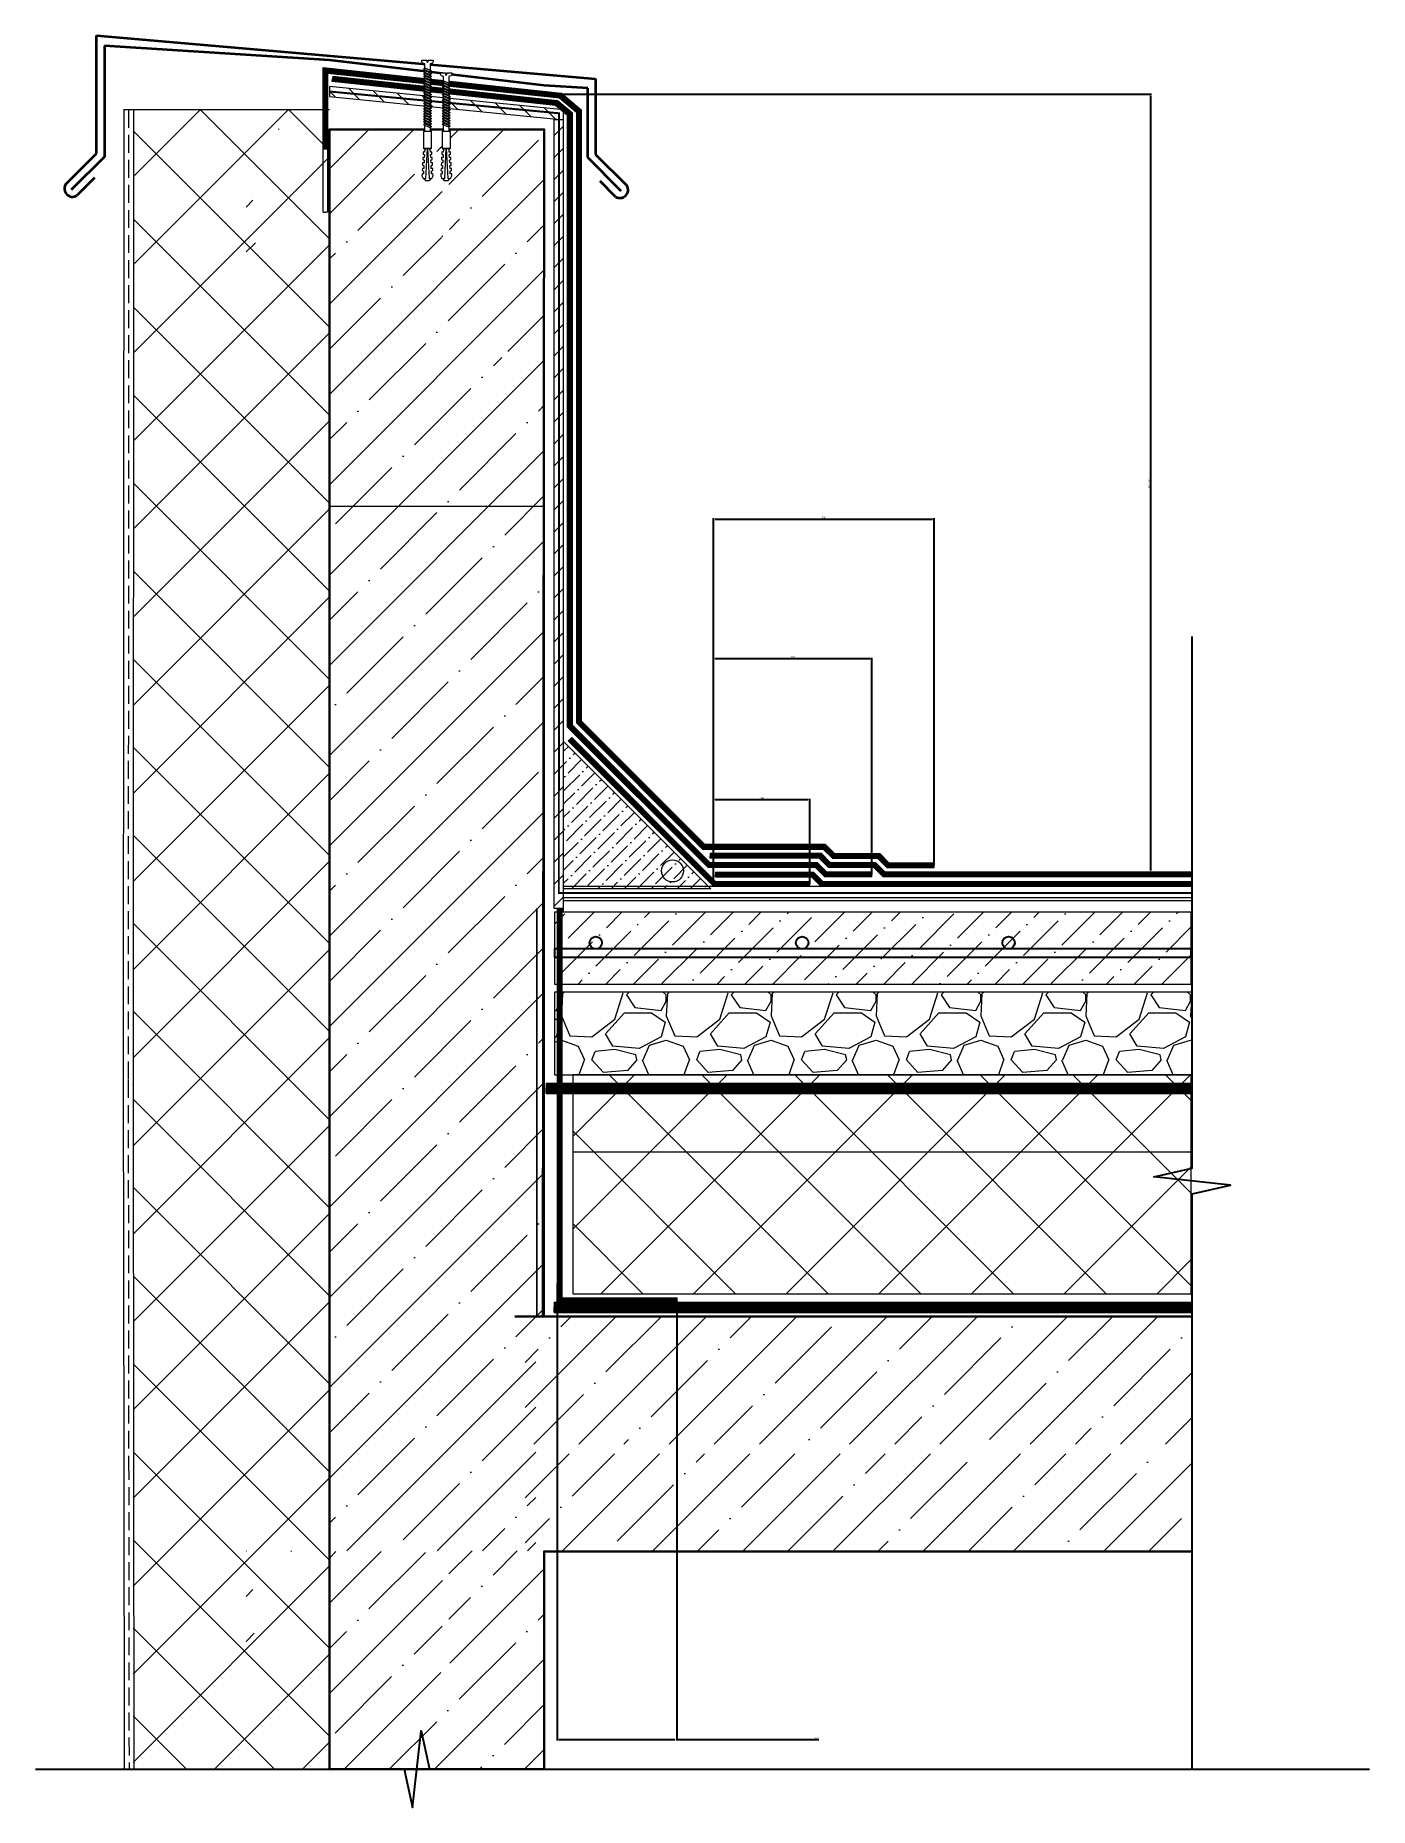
# Model space of a CAD drawing. Header units: millimetres. Extents: x -4447806 to 13389969, y -2188499 to 852203.
# Drawn here: x 4547615 to 4549480, y -558041 to -555565 of the extents above; entities that cross this region are included whole.
import ezdxf

# ---------------------------------------------------------------- set-up
doc = ezdxf.new("R2010")
doc.units = ezdxf.units.MM
doc.set_wipeout_variables(frame=1)
for name, pattern in [('GOST2.303 4', [7, 5, -2, 0]), ('пунктирнаяX2', [12.7, 0, -12.7]), ('штриховая', [19.049999999999997, 12.7, -6.35]), ('штриховая 50', [1, 0.5, -0.5])]:
    doc.linetypes.add(name, pattern=pattern)
for name, color, linetype, lineweight in [('0.2', 7, 'Continuous', 20), ('0.35', 30, 'Continuous', 30), ('TN-ГИДРОИЗОЛЯЦИЯ БИТУМАЯ ВЕРХНЯЯ', 32, 'Continuous', 15), ('TN-ГИДРОИЗОЛЯЦИЯ БИТУМАЯ нижняя', 173, 'Continuous', 15), ('TN-ГИДРОИЗОЛЯЦИЯ УСИЛЕНИЕ', 1, 'Continuous', 15), ('TN-ГРУНТОВКА', 6, 'Continuous', 15), ('TN-КЕРАМЗИТОВАЯ РАЗУКЛОНКА', 26, 'Continuous', 15), ('TN-КРЕПЕЖ', 7, 'Continuous', 15), ('TN-МЕТАЛЛ КОНСТРУКЦИИ', 162, 'Continuous', 35), ('TN-ПАРОИЗОЛЯЦИЯ', 7, 'Continuous', 15), ('TN-СИСТЕМА', 243, 'Continuous', 15), ('TN-СТЯЖКА', 7, 'Continuous', 15), ('АР_Размеры', 175, 'Continuous', 9), ('АР_Штриховка', 252, 'Continuous', 0), ('Маркировка потолков', 7, 'Continuous', 9), ('СПДС_Выноски', 251, 'Continuous', 18)]:
    doc.layers.add(name, color=color, linetype=linetype, lineweight=lineweight)
doc.styles.add('Arial', font='ariali.ttf')
doc.styles.get("Standard").update_dxf_attribs({"font": 'arial.ttf'})
doc.dimstyles.new('ISO-25', dxfattribs={"dimtxt": 2.5, "dimasz": 2.5, "dimexe": 1.25, "dimexo": 0.625, "dimtad": 1, "dimtxsty": 'Standard', "dimcen": 2.5, "dimadec": 0, "dimazin": 0, "dimtfac": 1, "dimtmove": 0, "dimatfit": 3, "dimfxl": 1, "dimarcsym": 0})
pattern_1 = [(45, (3969483.65437112, -672094.7972918525), (-63.10534399997843, 63.10534399997843), []), (45, (3969546.759715014, -672094.7972918525), (-63.10534399997843, 63.10534399997843), [111.5555416787364, -22.31110833574728, 0, -22.31110833574728])]

msp = doc.modelspace()

# ---------------------------------------------------------------- blocks, each defined once
blk = doc.blocks.new('*D1167')
at = {"layer": 'Defpoints', "color": 0, "lineweight": 5, "ltscale": 500, "transparency": 16777216}
for p in [(4548697.058650533, -556632.6040171906), (4548562.53430829, -556750.2626277232), (4548697.058650533, -556750.2626277232)]:
    blk.add_point(p, dxfattribs=at)
at = {"layer": 'АР_Размеры', "color": 0, "lineweight": -2, "ltscale": 500, "transparency": 16777216}
for p, q in [((4548562.53430829, -556749.6376277232), (4548562.53430829, -556631.3540171906)), ((4548565.03430829, -556632.6040171906), (4548694.558650533, -556632.6040171906)), ((4548697.058650533, -556749.6376277232), (4548697.058650533, -556631.3540171906))]:
    blk.add_line(p, q, dxfattribs=at)
at = {"layer": 'АР_Размеры', "color": 0, "lineweight": 5, "ltscale": 500, "transparency": 16777216}
for points in [[(4548565.03430829, -556632.187350524), (4548565.03430829, -556633.0206838573), (4548562.53430829, -556632.6040171906)], [(4548694.558650533, -556632.187350524), (4548694.558650533, -556633.0206838573), (4548697.058650533, -556632.6040171906)]]:
    blk.add_solid(points, dxfattribs=at)
at = {"layer": 'АР_Размеры', "color": 0, "lineweight": 13, "ltscale": 500, "transparency": 16777216, "insert": (4548629.796479525, -556630.7025847214), "char_height": 2.5, "attachment_point": 5}
blk.add_mtext('100', dxfattribs=at)
blk = doc.blocks.new('*D1168')
at = {"layer": 'Defpoints', "color": 0, "lineweight": 5, "ltscale": 500, "transparency": 16777216}
for p in [(4548784.015038908, -556435.5502164955), (4548562.53430829, -556750.2626277232), (4548784.015038908, -556737.2400800029)]:
    blk.add_point(p, dxfattribs=at)
at = {"layer": 'АР_Размеры', "color": 0, "lineweight": -2, "ltscale": 500, "transparency": 16777216}
for p, q in [((4548562.53430829, -556749.6376277232), (4548562.53430829, -556434.3002164955)), ((4548565.03430829, -556435.5502164955), (4548781.515038908, -556435.5502164955)), ((4548784.015038908, -556736.6150800029), (4548784.015038908, -556434.3002164955))]:
    blk.add_line(p, q, dxfattribs=at)
at = {"layer": 'АР_Размеры', "color": 0, "lineweight": 5, "ltscale": 500, "transparency": 16777216}
for points in [[(4548565.03430829, -556435.1335498289), (4548565.03430829, -556435.9668831622), (4548562.53430829, -556435.5502164955)], [(4548781.515038908, -556435.1335498289), (4548781.515038908, -556435.9668831622), (4548784.015038908, -556435.5502164955)]]:
    blk.add_solid(points, dxfattribs=at)
at = {"layer": 'АР_Размеры', "color": 0, "lineweight": 13, "ltscale": 500, "transparency": 16777216, "insert": (4548673.2746736, -556433.6487840263), "char_height": 2.5, "attachment_point": 5}
blk.add_mtext('150', dxfattribs=at)
blk = doc.blocks.new('*D1169')
at = {"layer": 'Defpoints', "color": 0, "lineweight": 5, "ltscale": 500, "transparency": 16777216}
for p in [(4548870.971427284, -556240.3803793645), (4548870.971427284, -556720.790546048), (4548562.53430829, -556750.2626277232)]:
    blk.add_point(p, dxfattribs=at)
at = {"layer": 'АР_Размеры', "color": 0, "lineweight": -2, "ltscale": 500, "transparency": 16777216}
for p, q in [((4548562.53430829, -556749.6376277232), (4548562.53430829, -556239.1303793645)), ((4548565.03430829, -556240.3803793645), (4548868.471427284, -556240.3803793645)), ((4548870.971427284, -556720.165546048), (4548870.971427284, -556239.1303793645))]:
    blk.add_line(p, q, dxfattribs=at)
at = {"layer": 'АР_Размеры', "color": 0, "lineweight": 5, "ltscale": 500, "transparency": 16777216}
for points in [[(4548565.03430829, -556239.9637126978), (4548565.03430829, -556240.7970460311), (4548562.53430829, -556240.3803793645)], [(4548868.471427284, -556239.9637126978), (4548868.471427284, -556240.7970460311), (4548870.971427284, -556240.3803793645)]]:
    blk.add_solid(points, dxfattribs=at)
at = {"layer": 'АР_Размеры', "color": 0, "lineweight": 13, "ltscale": 500, "transparency": 16777216, "insert": (4548716.752867787, -556238.4789468952), "char_height": 2.5, "attachment_point": 5}
blk.add_mtext('200', dxfattribs=at)
blk = doc.blocks.new('*D1170')
at = {"layer": 'Defpoints', "color": 0, "lineweight": 5, "ltscale": 500, "transparency": 16777216}
for p in [(4548343.758342006, -557308.2971352207), (4548511.100769252, -557332.286038892), (4548511.100769252, -557946.2450991163)]:
    blk.add_point(p, dxfattribs=at)
at = {"layer": 'АР_Размеры', "color": 0, "lineweight": -2, "ltscale": 500, "transparency": 16777216}
for p, q in [((4548343.758342006, -557308.9221352207), (4548343.758342006, -557947.4950991163)), ((4548511.100769252, -557332.911038892), (4548511.100769252, -557947.4950991163)), ((4548346.258342006, -557946.2450991163), (4548508.600769252, -557946.2450991163)), ((4548511.100769252, -557946.2450991163), (4548709.630955818, -557946.2450991163))]:
    blk.add_line(p, q, dxfattribs=at)
at = {"layer": 'АР_Размеры', "color": 0, "lineweight": 5, "ltscale": 500, "transparency": 16777216}
for points in [[(4548346.258342006, -557945.8284324497), (4548346.258342006, -557946.661765783), (4548343.758342006, -557946.2450991163)], [(4548508.600769252, -557945.8284324497), (4548508.600769252, -557946.661765783), (4548511.100769252, -557946.2450991163)]]:
    blk.add_solid(points, dxfattribs=at)
at = {"layer": 'АР_Размеры', "color": 0, "lineweight": 13, "ltscale": 500, "transparency": 16777216, "insert": (4548706.366119528, -557944.3436666471), "char_height": 2.5, "attachment_point": 5}
blk.add_mtext('150', dxfattribs=at)
blk = doc.blocks.new('*D1171')
at = {"layer": 'Defpoints', "color": 0, "lineweight": 5, "ltscale": 500, "transparency": 16777216}
for p in [(4548351.279621709, -555646.5524809237), (4548979.066739028, -556734.2665224647), (4549173.471559536, -556734.2665224647)]:
    blk.add_point(p, dxfattribs=at)
at = {"layer": 'АР_Размеры', "color": 0, "lineweight": -2, "ltscale": 500, "transparency": 16777216}
for p, q in [((4548351.904621709, -555646.5524809237), (4549174.721559536, -555646.5524809237)), ((4549173.471559536, -555649.0524809237), (4549173.471559536, -556731.7665224647)), ((4548979.691739028, -556734.2665224647), (4549174.721559536, -556734.2665224647))]:
    blk.add_line(p, q, dxfattribs=at)
at = {"layer": 'АР_Размеры', "color": 0, "lineweight": 5, "ltscale": 500, "transparency": 16777216}
for points in [[(4549173.054892869, -555649.0524809237), (4549173.888226203, -555649.0524809237), (4549173.471559536, -555646.5524809237)], [(4549173.054892869, -556731.7665224647), (4549173.888226203, -556731.7665224647), (4549173.471559536, -556734.2665224647)]]:
    blk.add_solid(points, dxfattribs=at)
at = {"layer": 'АР_Размеры', "color": 0, "lineweight": 13, "ltscale": 500, "transparency": 16777216, "insert": (4549171.570127065, -556190.4095016953), "char_height": 2.5, "attachment_point": 5, "rotation": 90}
blk.add_mtext('min. 600', dxfattribs=at)
blk = doc.blocks.new('*U707')
at = {"lineweight": 9, "transparency": 33554559}
h = blk.add_hatch(dxfattribs=at)
h.set_pattern_fill('ANSI36', color=256, scale=3)
h.set_pattern_definition([(45, (-256.1303792933202, -130.4572748134536), (5.0513940681014, 18.52177824970513), [23.8125, -4.762499999999999, 0, -4.762499999999999])])
h.paths.add_polyline_path([(308.4839045930126, 34.8208975489657), (-2.526330872438262e-12, 34.72162712319194), (0, 0), (308.4839277403724, -0.0001095534916218373)])
at = {"lineweight": 20}
blk.add_lwpolyline([(308.4839045930126, 34.8208975489657), (-2.526330872438262e-12, 34.72162712319194), (0, 0), (308.4839277403724, -0.0001095534916218373)], close=True, dxfattribs=at)
at = {"lineweight": 25}
blk.add_lwpolyline([(8.449697398228218e-14, 12.99999999997946), (308.4839277403726, 13.00009096087662), (308.4839277403722, 17.0000909609177), (-1.997201203217579e-13, 17.00000000002054)], close=True, dxfattribs=at)
for centre in [(19.99999999999958, 20.00000000002054), (119.9999999999996, 20.00000000002054), (219.9999999999996, 20.00000000002054)]:
    blk.add_circle(centre, 3, dxfattribs=at)
blk = doc.blocks.new('*U708')
at = {"lineweight": 9, "transparency": 33554559}
h = blk.add_hatch(dxfattribs=at)
h.set_pattern_fill('GRAVEL', color=256, scale=2)
h.set_pattern_definition([(228.0127875, (-219.1211134862953, -69.19990919296006), (-406.4000000319161, -457.1999999716357), [6.8344288, -676.6096727913]), (184.969741, (-223.6931134862953, -74.27990919296005), (609.5999997588101, 50.80000289395848), [11.72809439999994, -1161.080977870472]), (132.5104471, (-235.3771134862952, -75.29590919296007), (508.0000002145498, -558.7999998049191), [8.2696304, -818.6944558819999]), (267.273689, (-255.1891134862952, -87.99590919296006), (50.8000001063945, 1015.999999994663), [10.68009039999994, -1057.328748514752]), (292.83365418, (-255.6971134862953, -98.66390919296006), (-254.0000000212682, 609.5999999911091), [10.47267399999994, -1036.796154906872]), (357.2736889999999, (-251.6331134862953, -108.31590919296), (-1015.999999994663, 50.80000010639456), [10.68009039999994, -1057.328748514752]), (37.69424047, (-240.9651134862953, -108.82390919296), (-660.3999999707179, -508.0000000380082), [14.1238732, -1398.26230628494]), (72.25532837, (-229.7891134862953, -100.1879091929601), (355.6000000955858, 1117.599999969577), [13.3343904, -1320.1051320381]), (121.42956562, (-225.7251134862953, -87.48790919296005), (-406.4000000576624, 660.3999999645204), [10.71626, -1060.91091397424]), (175.2363583, (-231.3131134862953, -78.34390919296004), (558.7999999919905, -50.80000008778512), [12.23426559999994, -599.478738999996]), (222.3974378, (-243.5051134862953, -77.32790919296005), (-609.5999999804932, -558.8000000212799), [15.8215584, -1566.33545024354]), (138.81407483, (-204.8971134862954, -88.50390919296004), (-355.5999999786702, 304.8000000247836), [5.400090799999999, -534.61131648688]), (171.4692344, (-208.9611134862953, -84.94790919296005), (660.4000000177931, -101.5999998847469), [10.2736396, -1017.0927799408]), (225, (-219.1211134862953, -83.42390919296005), (-7.105427357601002e-15, -50.80000000000479), [7.1841868, -64.65786216856]), (203.19859051, (-222.6771134862953, -77.32790919296005), (254.0000000069218, 101.5999999821867), [3.868826399999984, -383.0124473778779]), (291.80140949, (-226.2331134862953, -78.85190919296005), (-50.80000001062992, 152.3999999964574), [5.4713124, -268.0950598]), (30.96375653, (-224.2011134862953, -83.93190919296003), (152.4000000037277, 101.5999999944225), [8.886393199999938, -287.3259630581981]), (161.56505118, (-216.5811134862953, -79.35990919296003), (101.6000000026517, -50.79999999467507), [6.4257428, -154.21796233656]), (16.389540334, (-255.6971134862953, -78.85190919296005), (508.0000000000029, 152.4000000000049), [9.00176, -891.1765334507801]), (70.34617594, (-247.0611134862953, -76.31190919296003), (-203.2000000185863, -558.7999999934082), [7.5519788, -747.644313564]), (293.19859051, (-216.5811134862953, -69.19990919296006), (-101.5999999822652, 254.0000000071057), [7.73760199999997, -379.143671777878]), (343.6104596700001, (-213.5331134862953, -76.31190919296003), (-508.0000000106457, 152.3999999644572), [9.001759999999939, -891.176533450796]), (339.44395478, (-255.6971134862953, -110.34790919296), (-253.9999999999972, 101.6000000000042), [8.680703999999936, -425.3546862621181]), (294.7751406, (-247.5691134862952, -113.39590919296), (-254.0000003023386, 558.7999998625452), [7.2734424, -720.0718676144]), (66.80140949, (-216.0731134862953, -119.99990919296), (101.599999984046, 254.000000006386), [7.737602000000001, -379.1436717778799]), (17.35402464, (-213.0251134862953, -112.8879091929601), (-660.3999999868604, -203.2000000426493), [8.515654800000002, -843.047519604]), (69.44395478, (-240.9651134862953, -119.99990919296), (-101.6000000017692, -253.9999999992926), [4.340351999999999, -429.6950382621201]), (101.309932474, (-219.1211134862953, -119.99990919296), (-50.800000000008, 203.2000000000074), [2.590292, -256.43989929052]), (165.963756532, (-219.6291134862953, -117.4599091929601), (152.3999999999903, -50.7999999999973), [10.472674, -198.98109178138]), (186.00900596, (-229.7891134862953, -114.91990919296), (507.9999999973074, 50.80000002658707), [9.705339999999937, -960.8272972667361]), (303.69006753, (-224.2011134862953, -88.50390919296004), (-50.80000000705937, 101.599999996474), [7.3264776, -175.8355271936]), (353.15722659, (-220.1371134862952, -94.59990919296004), (863.6000000053136, -101.5999999547879), [12.7911352, -1266.32018130062]), (60.9453959, (-207.4371134862953, -96.12390919296004), (-203.2000000055937, -355.5999999968051), [5.2301648, -517.7878463622]), (90, (-204.8971134862954, -91.55190919296004), (-50.8, 50.8), [3.048, -47.752]), (120.25643716, (-230.8051134862953, -113.39590919296), (203.1999999751433, -355.6000000141959), [7.0573392, -698.678815464]), (48.01278749999999, (-234.3611134862953, -107.29990919296), (406.4000000335068, 457.1999999702041), [13.6688576, -669.7752439912999]), (0, (-225.2171134862953, -97.13990919296006), (50.8, 50.8), [13.208, -37.592]), (325.3048465, (-212.0091134862953, -97.13990919296006), (508.0000001924306, -355.5999997250915), [8.0321912, -795.1863344828]), (254.0546040999999, (-205.4051134862953, -101.7119091929601), (-50.79999999645113, -203.2000000008949), [7.396581599999999, -362.43300077544]), (207.64597536, (-207.4371134862953, -108.82390919296), (-965.2000000354669, -507.999999932615), [12.04290199999994, -1192.249288458752]), (175.42607874, (-218.1051134862953, -114.4119091929601), (-660.3999999999766, 50.79999999998956), [12.7405892, -1261.3169291248])])
h.paths.add_polyline_path([(308.9171704000379, 39.99989029265119), (-2.910383045673371e-12, 40), (0, 0), (308.9171917081552, -0.0001097073588939906)])
at = {"lineweight": 20}
blk.add_lwpolyline([(308.9171704000379, 39.99989029265119), (-2.910383045673371e-12, 40), (0, 0), (308.9171917081552, -0.0001097073588939906)], close=True, dxfattribs=at)
blk = doc.blocks.new('*U709')
at = {"lineweight": 9, "transparency": 33554559}
h = blk.add_hatch(dxfattribs=at)
h.set_pattern_fill('ANSI37', color=256, scale=10)
h.set_pattern_definition([(45, (-700.4078191414401, 10.02729160312289), (-22.45064030267288, 22.45064030267288), []), (135, (-700.4078191414401, 10.02729160312289), (-22.45064030267288, -22.45064030267288), [])])
h.paths.add_polyline_path([(299.5921808585527, 110.0272916031229), (-7.252994944812564e-12, 110.0272545182455), (0, 4), (299.59218085856, 4.000037084877355)])
at = {"lineweight": 20}
blk.add_lwpolyline([(299.5921808585527, 110.0272916031229), (-7.252994944812564e-12, 110.0272545182455), (0, 4), (299.59218085856, 4.000037084877355)], close=True, dxfattribs=at)
blk = doc.blocks.new('*U728')
blk.add_lwpolyline([(-7.725966488115434e-15, -34.79465979695361), (-2.220446049250313e-16, -1), (2.25, -0.5000000000000004), (-2.25, 6.106226635438361e-16), (1.110223024625157e-16, 0.5000000000000002), (7.927632270728093e-15, 31.735894880339)])
blk = doc.blocks.new('*U710')
blk.add_lwpolyline([(-5.030420524545047e-15, -22.65499999985797), (-2.220446049250313e-16, -1), (2.25, -0.5000000000000004), (-2.25, 6.106226635438361e-16), (1.110223024625157e-16, 0.5000000000000002), (1.391763983342159e-14, 55.715091171266)])
blk = doc.blocks.new('Дюбель')
at = {"color": 7, "lineweight": 0}
blk.add_wipeout([(-48.0651588266287, -2.8000000000029104), (-48.999999999999545, -2.8000000000029104), (-50.39999999999827, -2.1000000000058243), (-50.39999999999918, 2.099999999991269), (-48.999999999999545, 2.8000000000029104), (-48.0651588266287, 2.8000000000029104), (-48.12808034949239, 1.5993858216388652), (-17.609980870576692, 0), (-48.12808034949239, -1.5993858216243062)], dxfattribs=at)
blk.add_wipeout([(-17.500000000000004, 4.19999999999709), (-18.272311013067338, 2.8385538207221614), (-21.068473710380204, 2.9850944982026775), (-20.995203371639946, 4.383175846858649), (-23.09232539462437, 4.493081354958129), (-23.86463640769171, 3.1316351756831864), (-26.66079910500457, 3.2781758531637024), (-26.587528766264313, 4.676257201819681), (-28.68465078924919, 4.786162709919154), (-29.456961802316528, 3.4247165306442113), (-32.2531244996303, 3.5712572081247345), (-32.179854160890045, 4.969338556780713), (-34.2769761838731, 5.079244064880179), (-35.04928719694226, 3.7177978856052505), (-37.845449894253306, 3.8643385630857665), (-37.77217955551305, 5.262419911741745), (-39.869301578497925, 5.372325419841218), (-40.64161259156708, 4.01087924056629), (-43.43777528887904, 4.1574199180467915), (-43.36450495013878, 5.555501266702777), (-45.46162697312366, 5.66540677480225), (-47.98153967201188, 4.395548518950818), (-48.12808034949239, 1.5993858216388546), (-17.609980870576695, 3.552713678800501e-15), (-48.12808034949239, -1.5993858216243098), (-47.98153967201188, -4.395548518936273), (-45.46162697312366, -5.66540677480225), (-43.36450495013878, -5.555501266688221), (-43.43777528887904, -4.157419918032243), (-40.64161259156708, -4.010879240551731), (-39.869301578497925, -5.372325419841218), (-37.77217955551305, -5.262419911727189), (-37.845449894253306, -3.864338563071211), (-35.04928719694226, -3.7177978855906986), (-34.2769761838731, -5.079244064880186), (-32.179854160890045, -4.969338556766157), (-32.2531244996303, -3.571257208110179), (-29.456961802316528, -3.4247165306296665), (-28.68465078924919, -4.786162709919154), (-26.587528766264313, -4.676257201805125), (-26.66079910500457, -3.278175853149154), (-23.86463640769171, -3.1316351756686345), (-23.09232539462437, -4.493081354958122), (-20.995203371639946, -4.383175846844093), (-21.068473710380204, -2.985094498188122), (-18.272311013067338, -2.8385538207076024), (-17.500000000000004, -4.199999999997086)], dxfattribs=at)
blk.add_wipeout([(0, -4.19999999999709), (0, 4.19999999999709), (-17.5, 4.19999999999709), (-17.5, -4.19999999999709)], dxfattribs=at)
at = {"color": 7}
for points in [[(-48.0651588266287, -2.80000000000291), (-48.99999999999955, -2.80000000000291), (-50.39999999999827, -2.100000000005821), (-50.39999999999918, 2.099999999991269), (-48.99999999999955, 2.80000000000291), (-48.0651588266287, 2.80000000000291), (-48.12808034949239, 1.599385821638862), (-17.60998087057669, 0), (-48.12808034949239, -1.59938582162431)], [(-17.5, 4.19999999999709), (-18.27231101306734, 2.838553820722154), (-21.0684737103802, 2.98509449820267), (-20.99520337163995, 4.383175846858649), (-23.09232539462437, 4.493081354958122), (-23.86463640769171, 3.131635175683186), (-26.66079910500457, 3.278175853163702), (-26.58752876626431, 4.676257201819681), (-28.68465078924919, 4.786162709919154), (-29.45696180231653, 3.424716530644218), (-32.2531244996303, 3.571257208124734), (-32.17985416089005, 4.969338556780713), (-34.2769761838731, 5.079244064880186), (-35.04928719694226, 3.71779788560525), (-37.84544989425331, 3.864338563085767), (-37.77217955551305, 5.262419911741745), (-39.86930157849793, 5.372325419841218), (-40.64161259156708, 4.010879240566283), (-43.43777528887904, 4.157419918046799), (-43.36450495013878, 5.555501266702777), (-45.46162697312366, 5.66540677480225), (-47.98153967201188, 4.395548518950818), (-48.12808034949239, 1.599385821638862), (-17.60998087057669, 0), (-48.12808034949239, -1.59938582162431), (-47.98153967201188, -4.395548518936266), (-45.46162697312366, -5.66540677480225), (-43.36450495013878, -5.555501266688225), (-43.43777528887904, -4.157419918032247), (-40.64161259156708, -4.010879240551731), (-39.86930157849793, -5.372325419841218), (-37.77217955551305, -5.262419911727193), (-37.84544989425331, -3.864338563071215), (-35.04928719694226, -3.717797885590699), (-34.2769761838731, -5.079244064880186), (-32.17985416089005, -4.969338556766161), (-32.2531244996303, -3.571257208110183), (-29.45696180231653, -3.424716530629667), (-28.68465078924919, -4.786162709919154), (-26.58752876626431, -4.676257201805129), (-26.66079910500457, -3.27817585314915), (-23.86463640769171, -3.131635175668634), (-23.09232539462437, -4.493081354958122), (-20.99520337163995, -4.383175846844097), (-21.0684737103802, -2.985094498188118), (-18.27231101306734, -2.838553820707602), (-17.5, -4.19999999999709)], [(0, -4.19999999999709), (0, 4.19999999999709), (-17.5, 4.19999999999709), (-17.5, -4.19999999999709), (0, -4.19999999999709)]]:
    blk.add_lwpolyline(points, close=True, dxfattribs=at)
blk = doc.blocks.new('*U791')
at = {"color": 252, "lineweight": 0, "ltscale": 100, "style": 'Arial', "flags": 9}
for tag, p in [('ОПИСАНИЕ', (-13.8658116470855, 67.0244914338055)), ('ТИП', (16.0652242553199, 69.05749163275247))]:
    blk.add_attdef(tag, p, '', height=24.99999999999999, rotation=93.88572233190601, dxfattribs=at)
at = {"color": 251, "lineweight": 0}
blk.add_wipeout([(64.2198373180913, 3.0555406165967796), (63.84034394769138, 8.642667318426186), (5.197839777222569, 4.659503386668023), (4.212110132247616, 6.58780734758774), (3.615576031556813, 7.210341813749919), (2.7748507843854213, 7.4016090446008995), (1.1102817573502222, 7.288546831379889), (1.4491151238411248, 2.3000408476492806), (3.444517517334816, 2.435574194245744), (3.5393908599541675, 1.0387925187732971), (1.543988466458515, 0.9032591722058667), (1.8828218328770845, -4.085246811533292), (3.547390859989221, -3.972184598307055), (4.3545308492422095, -3.668989722699794), (4.861405776631827, -2.9715086098247436), (5.577333147692073, -0.9276233151056079)], dxfattribs=at)
at = {"color": 7}
blk.add_line((60.95324475394788, 8.446567415489382), (12.78036887252619, 5.174530103741559), dxfattribs=at)
blk.add_lwpolyline([(12.78036887252617, 5.174530103741554), (5.19783977722255, 4.659503386668023), (4.212110132243908, 6.587807347594952, 0.3000622232486483), (2.774850784382576, 7.401609044600701), (1.110281757349945, 7.28854683138351), (1.449115123841102, 2.300040847649276), (3.444517517335043, 2.43557419424211), (3.539390859954145, 1.038792518773295), (1.543988466458479, 0.9032591722058685), (1.882821832949638, -4.085246811528366), (3.547390859996542, -3.972184598306559, 0.3000622232492791), (4.861405776631795, -2.971508609824748), (5.577333147692055, -0.9276233151056092), (13.15986224299608, -0.4125965980379935)], format="xyb", dxfattribs=at)
for points in [[(13.96910075112459, -0.3576313144042425), (10.72150068913283, 6.137220018557853), (9.399262354320458, 4.944875359527892), (12.6468624163123, -1.549975973434193)], [(16.66289398234108, -0.1746612964990162), (13.41529392034932, 6.32019003646308), (12.09305558553694, 5.127845377433118), (15.34065564752878, -1.367005955528966)], [(19.35668721355757, 0.008308721406210529), (16.1090871515658, 6.503160054368307), (14.78684881675343, 5.310815395338345), (18.03444887874527, -1.18403593762374)], [(22.05048044477406, 0.1912787393114368), (18.80288038278229, 6.686130072273532), (17.48064204796992, 5.493785413243572), (20.72824210996176, -1.001065919718513)], [(24.74427367599054, 0.3742487572166635), (21.49667361399878, 6.869100090178759), (20.1744352791864, 5.676755431148798), (23.42203534117824, -0.8180959018132867)], [(27.43806690720703, 0.5572187751218898), (24.19046684521526, 7.052070108083985), (22.86822851040289, 5.859725449054025), (26.11582857239473, -0.6351258839080605)], [(30.13186013842352, 0.7401887930271165), (26.88426007643175, 7.235040125989212), (25.56202174161938, 6.042695466959252), (28.80962180361122, -0.4521558660028338)], [(32.82565336964, 0.9231588109323428), (29.57805330764824, 7.418010143894438), (28.25581497283586, 6.225665484864478), (31.5034150348277, -0.2691858480976075)], [(35.5194466008565, 1.106128828837569), (32.27184653886473, 7.600980161799665), (30.94960820405236, 6.408635502769704), (34.1972082660442, -0.08621583019238077)], [(38.21323983207298, 1.289098846742796), (34.96563977008121, 7.783950179704892), (33.64340143526884, 6.591605520674931), (36.89100149726067, 0.09675418771284594)], [(40.90703306328946, 1.472068864648022), (37.65943300129769, 7.966920197610118), (36.33719466648532, 6.774575538580157), (39.58479472847716, 0.2797242056180718)], [(43.60082629450595, 1.655038882553249), (40.35322623251418, 8.149890215515345), (39.03098789770181, 6.957545556485384), (42.27858795969365, 0.4626942235232985)], [(46.29461952572243, 1.838008900458475), (43.04701946373066, 8.332860233420572), (41.72478112891829, 7.14051557439061), (44.97238119091013, 0.6456642414285252)], [(48.98841275693892, 2.020978918363701), (45.74081269494715, 8.515830251325797), (44.41857436013478, 7.323485592295836), (47.66617442212662, 0.828634259333751)], [(51.68220598815541, 2.203948936268928), (48.43460592616364, 8.698800269231024), (47.11236759135127, 7.506455610201063), (50.35996765334311, 1.011604277238978)]]:
    blk.add_lwpolyline(points, close=True, dxfattribs=at)
blk.add_lwpolyline([(13.15986224299607, -0.4125965980379909), (61.3327381244935, 2.859440713669848)], dxfattribs=at)
at = {"color": 7, "xscale": -1, "rotation": 3.885722331906001}
blk.add_blockref('Дюбель', (61.14299143918612, 5.653004064551995), dxfattribs=at)
at = {"color": 7}
for points in [[(54.3759992193719, 2.386918954174154), (51.12839915738013, 8.88177028713625), (49.80616082256776, 7.68942562810629), (53.0537608845596, 1.194574295144204)], [(57.06979245058839, 2.569888972079381), (53.82219238859662, 9.064740305041477), (52.49995405378425, 7.872395646011516), (55.74755411577609, 1.377544313049431)]]:
    blk.add_lwpolyline(points, close=True, dxfattribs=at)
blk = doc.blocks.new('*U792')
at = {"color": 252, "lineweight": 0, "ltscale": 100, "style": 'Arial', "flags": 9}
for tag, p in [('ОПИСАНИЕ', (-13.8658116470855, 67.0244914338055)), ('ТИП', (16.0652242553199, 69.05749163275247))]:
    blk.add_attdef(tag, p, '', height=24.99999999999999, rotation=93.88572233190601, dxfattribs=at)
at = {"color": 251, "lineweight": 0}
blk.add_wipeout([(77.11994426191964, 3.9317521873808268), (76.74045089151974, 9.51887888921023), (5.197839777222583, 4.659503386668023), (4.212110132247631, 6.587807347587732), (3.615576031556813, 7.210341813749917), (2.774850784385407, 7.401609044600891), (1.1102817573502222, 7.28854683137988), (1.449115123841139, 2.3000408476492753), (3.4445175173348304, 2.4355741942457394), (3.5393908599541817, 1.0387925187732963), (1.543988466458515, 0.903259172205872), (1.8828218328770845, -4.085246811533294), (3.547390859989221, -3.972184598307056), (4.3545308492422095, -3.6689897226997994), (4.861405776631827, -2.9715086098247445), (5.5773331476921015, -0.9276233151056079)], dxfattribs=at)
at = {"color": 7}
blk.add_line((73.85335169777625, 9.322778986273422), (12.78036887252619, 5.174530103741559), dxfattribs=at)
blk.add_lwpolyline([(12.78036887252617, 5.174530103741554), (5.19783977722255, 4.659503386668023), (4.212110132243908, 6.587807347594952, 0.3000622232486483), (2.774850784382576, 7.401609044600701), (1.110281757349945, 7.28854683138351), (1.449115123841102, 2.300040847649276), (3.444517517335043, 2.43557419424211), (3.539390859954145, 1.038792518773295), (1.543988466458479, 0.9032591722058685), (1.882821832949638, -4.085246811528366), (3.547390859996542, -3.972184598306559, 0.3000622232492791), (4.861405776631795, -2.971508609824748), (5.577333147692055, -0.9276233151056092), (13.15986224299608, -0.4125965980379935)], format="xyb", dxfattribs=at)
for points in [[(13.96910075112459, -0.3576313144042425), (10.72150068913283, 6.137220018557853), (9.399262354320458, 4.944875359527892), (12.6468624163123, -1.549975973434193)], [(16.66289398234108, -0.1746612964990157), (13.41529392034932, 6.32019003646308), (12.09305558553694, 5.127845377433119), (15.34065564752878, -1.367005955528966)], [(19.35668721355757, 0.008308721406210529), (16.1090871515658, 6.503160054368307), (14.78684881675343, 5.310815395338345), (18.03444887874527, -1.18403593762374)], [(22.05048044477406, 0.1912787393114372), (18.80288038278229, 6.686130072273533), (17.48064204796992, 5.493785413243572), (20.72824210996176, -1.001065919718513)], [(24.74427367599054, 0.3742487572166635), (21.49667361399878, 6.869100090178759), (20.1744352791864, 5.676755431148798), (23.42203534117824, -0.8180959018132867)], [(27.43806690720703, 0.5572187751218902), (24.19046684521526, 7.052070108083986), (22.86822851040289, 5.859725449054025), (26.11582857239473, -0.63512588390806)], [(30.13186013842352, 0.7401887930271169), (26.88426007643175, 7.235040125989213), (25.56202174161938, 6.042695466959252), (28.80962180361122, -0.4521558660028333)], [(32.82565336964001, 0.9231588109323432), (29.57805330764824, 7.418010143894438), (28.25581497283587, 6.225665484864479), (31.50341503482771, -0.269185848097607)], [(35.5194466008565, 1.106128828837569), (32.27184653886473, 7.600980161799665), (30.94960820405236, 6.408635502769704), (34.1972082660442, -0.08621583019238077)], [(38.21323983207299, 1.289098846742796), (34.96563977008122, 7.783950179704892), (33.64340143526885, 6.591605520674931), (36.89100149726069, 0.09675418771284594)], [(40.90703306328947, 1.472068864648023), (37.6594330012977, 7.966920197610118), (36.33719466648533, 6.774575538580158), (39.58479472847716, 0.2797242056180727)], [(43.60082629450596, 1.65503888255325), (40.35322623251419, 8.149890215515345), (39.03098789770182, 6.957545556485385), (42.27858795969365, 0.4626942235232994)], [(46.29461952572245, 1.838008900458476), (43.04701946373068, 8.332860233420572), (41.72478112891831, 7.140515574390611), (44.97238119091015, 0.6456642414285261)], [(48.98841275693892, 2.020978918363702), (45.74081269494715, 8.515830251325799), (44.41857436013478, 7.323485592295837), (47.66617442212662, 0.8286342593337519)], [(51.68220598815541, 2.203948936268929), (48.43460592616364, 8.698800269231025), (47.11236759135127, 7.506455610201064), (50.35996765334311, 1.011604277238979)], [(54.3759992193719, 2.386918954174154), (51.12839915738013, 8.88177028713625), (49.80616082256776, 7.68942562810629), (53.0537608845596, 1.194574295144204)], [(57.06979245058839, 2.569888972079381), (53.82219238859662, 9.064740305041477), (52.49995405378425, 7.872395646011516), (55.74755411577609, 1.377544313049431)], [(59.76358568180488, 2.752858989984608), (56.51598561981311, 9.247710322946704), (55.19374728500074, 8.055365663916742), (58.44134734699258, 1.560514330954658)], [(62.45737891302137, 2.935829007889835), (59.2097788510296, 9.43068034085193), (57.88754051621723, 8.238335681821969), (61.13514057820907, 1.743484348859885)]]:
    blk.add_lwpolyline(points, close=True, dxfattribs=at)
blk.add_lwpolyline([(13.15986224299607, -0.4125965980379909), (74.23284506832186, 3.735652284453888)], dxfattribs=at)
at = {"color": 7, "xscale": -1, "rotation": 3.885722331906001}
blk.add_blockref('Дюбель', (74.04309838301448, 6.529215635336035), dxfattribs=at)
at = {"color": 7}
for points in [[(65.15117214423786, 3.118799025795061), (61.90357208224609, 9.613650358757157), (60.58133374743372, 8.421305699727196), (63.82893380942556, 1.926454366765111)], [(67.84496537545434, 3.301769043700287), (64.59736531346256, 9.796620376662382), (63.27512697865019, 8.604275717632422), (66.52272704064202, 2.109424384670337)], [(70.53875860667083, 3.484739061605514), (67.29115854467905, 9.979590394567609), (65.96892020986668, 8.787245735537649), (69.21652027185851, 2.292394402575564)]]:
    blk.add_lwpolyline(points, close=True, dxfattribs=at)

# ---------------------------------------------------------------- dimensions: what is measured, and where the dimension line sits
at = {"layer": 'АР_Размеры', "lineweight": 13, "ltscale": 500}
dim = msp.add_linear_dim(base=(4549173.471559536, -556734.2665224647), p1=(4548351.279621707, -555646.5524809235), p2=(4548979.066739026, -556734.2665224645), angle=90, text='min. 600', dimstyle='ISO-25', dxfattribs=at)
dim.commit()
dim.dimension.update_dxf_attribs({"geometry": '*D1171', "text_midpoint": (4549171.570127065, -556190.4095016953)})
for base, p2, text, picture, middle in [((4548870.971427284, -556240.3803793645), (4548870.971427284, -556720.790546048), '200', '*D1169', (4548716.752867787, -556238.4789468952)), ((4548784.015038908, -556435.5502164955), (4548784.015038908, -556737.2400800029), '150', '*D1168', (4548673.2746736, -556433.6487840263))]:
    dim = msp.add_linear_dim(base=base, p1=(4548562.53430829, -556750.2626277232), p2=p2, text=text, dimstyle='ISO-25', dxfattribs=at)
    dim.commit()
    dim.dimension.update_dxf_attribs({"geometry": picture, "text_midpoint": middle})
for base, p1, p2, text, picture, middle in [((4548697.058650533, -556632.6040171906), (4548562.53430829, -556750.2626277232), (4548697.058650533, -556750.2626277232), '100', '*D1167', (4548629.796479525, -556632.6040171906)), ((4548511.100769252, -557946.2450991163), (4548343.758342006, -557308.2971352207), (4548511.100769252, -557332.286038892), '150', '*D1170', (4548706.366119528, -557946.2450991163))]:
    dim = msp.add_linear_dim(base=base, p1=p1, p2=p2, text=text, dimstyle='ISO-25', dxfattribs=at)
    dim.commit()
    dim.dimension.update_dxf_attribs({"geometry": picture, "text_midpoint": middle, "dimtype": 160})

# ---------------------------------------------------------------- hatches: boundary and pattern name
at = {"layer": 'TN-СТЯЖКА'}
h = msp.add_hatch(dxfattribs=at)
h.set_pattern_fill('ANSI31', color=256, scale=6.853972480741564, angle=90)
h.set_pattern_definition([(135, (4179709.187525002, -603007.0439701902), (-15.38760708095474, -15.38760708095473), [])])
h.paths.add_polyline_path([(4548352.98184416, -555682.4314766659), (4548352.98184416, -555668.7234139347), (4548025.624696629, -555636.0410758632), (4548025.624696629, -555649.749020802)])
h = msp.add_hatch(dxfattribs=at)
h.set_pattern_fill('ANSI31', color=256, scale=6.853972480741564)
h.set_pattern_definition([(45, (4501014.661419485, -187994.9734114248), (-15.38760708095474, 15.38760708095474), [])])
h.paths.add_polyline_path([(4548339.273912951, -556784.3815925155), (4548352.981975797, -556784.3815925155), (4548352.981844613, -555682.4314757581), (4548339.273899561, -555682.4314757581)])
h = msp.add_hatch(dxfattribs=at)
h.set_pattern_fill('ANSI36', color=256, scale=4.112383488444939)
h.set_pattern_definition([(45, (4501014.661419485, -187920.7114298212), (6.924423186429638, 25.38955168357532), [32.64204393953172, -6.528408787906341, 0, -6.528408787906341])])
h.paths.add_polyline_path([(4548352.981975797, -556757.0671255924), (4548352.981975797, -556551.4479511702), (4548558.601150218, -556757.0671255924)])
at = {"layer": 'АР_Штриховка', "ltscale": 100}
h = msp.add_hatch(dxfattribs=at)
h.set_pattern_fill('ANSI37', color=256, scale=27.41588992296625)
h.set_pattern_definition([(45, (4810419.251892405, -114721.1241152348), (-61.55042832381896, 61.55042832381894), []), (135, (4810419.251892405, -114721.1241152348), (-61.55042832381897, -61.55042832381893), [])])
h.paths.add_polyline_path([(4547751.219867043, -557987.7627863035), (4547952.718498136, -557987.7627862752), (4548025.624696629, -557987.7627862752), (4548025.921556202, -555668.7235732041), (4547751.87975012, -555668.5766757685)])
at = {"layer": 'Маркировка потолков', "lineweight": 9, "ltscale": 5000, "transparency": 33554610}
h = msp.add_hatch(dxfattribs=at)
h.set_pattern_fill('ANSI35', color=256, scale=356.9777333719564)
h.set_pattern_definition([(45, (4411521.24371909, -585670.2218347319), (-63.10534399997844, 63.10534399997844), []), (45, (4411584.349062984, -585670.2218347319), (-63.10534399997844, 63.10534399997844), [111.5555416787364, -22.31110833574728, 0, -22.31110833574728])])
h.paths.add_polyline_path([(4548325.942495088, -556019.9325633962), (4548311.54909307, -556019.9325633962), (4548310.490413231, -556018.0663004575), (4548306.657448839, -556018.2671776274), (4548306.75788741, -556020.1836598514), (4548303.88316406, -556020.3343177076), (4548302.824484449, -556018.4680547689), (4548298.991520057, -556018.6689319388), (4548299.091958627, -556020.5854141344), (4548296.217235277, -556020.736072019), (4548295.158555439, -556018.8698090804), (4548291.325591047, -556019.0706862502), (4548291.426029618, -556020.987168446), (4548288.551306268, -556021.1378263305), (4548287.492626656, -556019.2715633918), (4548283.659662264, -556019.4724405333), (4548283.760100835, -556021.3889227574), (4548280.885377485, -556021.5395806419), (4548279.826697873, -556019.6733177032), (4548275.993733255, -556019.8741948447), (4548276.094171826, -556021.7906770688), (4548273.219448702, -556021.9413349249), (4548269.76516626, -556020.2006202282), (4548269.650541535, -556018.013451099), (4548266.449953988, -556018.013451099), (4548266.449953988, -556011.2965580734), (4548269.685024752, -556009.6790227483), (4548269.76516626, -556008.1498327815), (4548273.219448702, -556006.4091180847), (4548276.094171826, -556006.5597759408), (4548275.993733255, -556008.476258165), (4548279.826697873, -556008.6771353348), (4548280.885377485, -556006.8108723961), (4548283.760100835, -556006.9615302522), (4548283.659662264, -556008.8780124763), (4548287.492626656, -556009.0788896462), (4548288.551306268, -556007.2126267075), (4548291.426029618, -556007.3632845636), (4548291.325591047, -556009.2797667878), (4548295.158555439, -556009.4806439293), (4548296.217235277, -556007.614381019), (4548299.091958627, -556007.7650388752), (4548302.824484449, -556009.8823982407), (4548303.88316406, -556008.0161353304), (4548306.75788741, -556008.1667931866), (4548306.657448839, -556010.0832754106), (4548310.490413231, -556010.2841525523), (4548311.54909307, -556008.4178896418), (4548325.942495088, -556008.4178896418), (4548325.942495088, -555694.7996107421), (4548192.701270124, -555694.7996107421), (4548192.701270124, -555801.7770191624), (4548194.62038245, -555801.7770191624), (4548194.62038245, -555825.7659228337), (4548192.754119426, -555826.8246025307), (4548192.954996794, -555830.6575669504), (4548194.871478876, -555830.5571283796), (4548195.022136733, -555833.4318517016), (4548193.155873936, -555834.4905313984), (4548193.356751077, -555838.3234958466), (4548195.273233159, -555838.2230572475), (4548195.423891015, -555841.0977805693), (4548193.557628219, -555842.1564602663), (4548193.75850536, -555845.9894247145), (4548195.674987443, -555845.8889861153), (4548195.825645299, -555848.7637094656), (4548193.959382502, -555849.8223891342), (4548194.160259644, -555853.6553535822), (4548196.076741725, -555853.5549150115), (4548196.227399809, -555856.4296383334), (4548194.361136785, -555857.4883180021), (4548194.562013926, -555861.3212824501), (4548196.478496236, -555861.2208438794), (4548196.629154092, -555864.0955672013), (4548194.888439395, -555867.5498496429), (4548192.701270124, -555867.6644743407), (4548192.701270124, -555870.8650617731), (4548185.984377098, -555870.8650617731), (4548184.366841717, -555867.6299910946), (4548182.837651778, -555867.5498496429), (4548181.096937081, -555864.0955672013), (4548181.247594938, -555861.2208438794), (4548183.164077247, -555861.3212824501), (4548183.364954388, -555857.4883180021), (4548181.498691364, -555856.4296383334), (4548181.64934922, -555853.5549150115), (4548183.56583153, -555853.6553535822), (4548183.766708671, -555849.8223891342), (4548181.900445875, -555848.7637094656), (4548182.051103731, -555845.8889861153), (4548183.967585813, -555845.9894247145), (4548184.168462954, -555842.1564602663), (4548182.302200157, -555841.0977805693), (4548182.452858014, -555838.2230572475), (4548184.369340096, -555838.3234958466), (4548184.570217237, -555834.4905313984), (4548182.703954441, -555833.4318517016), (4548182.801269129, -555831.5749770621), (4548183.922553932, -555695.8467454494), (4547918.542370895, -555695.8467454494), (4547918.542370895, -555801.187810427), (4547920.46148322, -555801.187810427), (4547920.46148322, -555825.1767141267), (4547918.595220196, -555826.2353937954), (4547918.796097565, -555830.0683582434), (4547920.712579647, -555829.9679196727), (4547920.863237503, -555832.8426429946), (4547918.996974707, -555833.9013226916), (4547919.197851848, -555837.7342871113), (4547921.114333929, -555837.6338485405), (4547921.264991786, -555840.5085718625), (4547919.398728989, -555841.5672515593), (4547919.59960613, -555845.4002159792), (4547921.516088213, -555845.2997774084), (4547921.666746069, -555848.1745007302), (4547919.800483272, -555849.2331804272), (4547920.001360414, -555853.066144847), (4547921.917842496, -555852.9657062762), (4547922.068500579, -555855.8404295981), (4547920.202237556, -555856.8991092951), (4547920.403114697, -555860.7320737431), (4547922.319597006, -555860.6316351441), (4547922.470254863, -555863.5063584943), (4547920.729540166, -555866.9606409359), (4547918.542370895, -555867.0752656055), (4547918.542370895, -555870.2758530378), (4547911.825477868, -555870.2758530378), (4547910.207942487, -555867.0407823876), (4547908.678752549, -555866.9606409359), (4547906.938037852, -555863.5063584943), (4547907.088695708, -555860.6316351441), (4547909.005178018, -555860.7320737431), (4547909.206055159, -555856.8991092951), (4547907.339792134, -555855.8404295981), (4547907.490449991, -555852.9657062762), (4547909.4069323, -555853.066144847), (4547909.607809441, -555849.2331804272), (4547907.741546645, -555848.1745007302), (4547907.892204501, -555845.2997774084), (4547909.808686583, -555845.4002159792), (4547910.009563725, -555841.5672515593), (4547908.143300928, -555840.5085718625), (4547908.293958784, -555837.6338485405), (4547910.210440867, -555837.7342871113), (4547910.411318008, -555833.9013226916), (4547908.545055211, -555832.8426429946), (4547908.695713067, -555829.9679196727), (4547910.612195149, -555830.0683582434), (4547910.81307229, -555826.2353937954), (4547908.946809494, -555825.1767141267), (4547908.946809494, -555801.187810427), (4547909.129197766, -555694.7996107421), (4548025.624696629, -555695.3231780957), (4548025.624696629, -557354.9578957935), (4548024.758142887, -557682.581108642), (4548314.15437112, -557682.5834006511), (4548314.15437112, -557355.2379104823), (4548325.942495088, -557354.4343284399)])
h = msp.add_hatch(dxfattribs=at)
h.set_pattern_fill('ANSI35', color=256, scale=356.9777333719564)
h.set_pattern_definition(pattern_1)
h.paths.add_polyline_path([(4549231.654371347, -557683.8432585747), (4549231.654371347, -557354.8525795048), (4548299.205986448, -557354.8525795048), (4548299.205986448, -557683.8432585747)])
h.paths.add_polyline_path([(4549231.654371801, -557546.7638089315), (4549231.654371347, -557533.3708427305), (4548299.205986448, -557533.3708427021), (4548299.205986448, -557546.7638089599)])
h = msp.add_hatch(dxfattribs=at)
h.set_pattern_fill('ANSI35', color=256, scale=356.9777333719564)
h.set_pattern_definition(pattern_1)
h.paths.add_polyline_path([(4548325.942495088, -557976.4316825649), (4548325.942495088, -557682.5834006511), (4548192.701270124, -557682.5834006511), (4548192.701270124, -557789.5608090714), (4548194.62038245, -557789.5608090714), (4548194.62038245, -557813.5497127427), (4548192.754119426, -557814.6083924395), (4548192.954996794, -557818.4413568594), (4548194.871478876, -557818.3409182886), (4548195.022136733, -557821.2156416106), (4548193.155873936, -557822.2743213074), (4548193.356751077, -557826.1072857556), (4548195.273233159, -557826.0068471564), (4548195.423891015, -557828.8815704783), (4548193.557628219, -557829.9402501753), (4548193.75850536, -557833.7732146234), (4548195.674987443, -557833.6727760243), (4548195.825645299, -557836.5474993745), (4548193.959382502, -557837.6061790432), (4548194.160259644, -557841.4391434912), (4548196.076741725, -557841.3387049205), (4548196.227399809, -557844.2134282424), (4548194.361136785, -557845.2721079111), (4548194.562013926, -557849.1050723591), (4548196.478496236, -557849.0046337884), (4548196.629154092, -557851.8793571102), (4548194.888439395, -557855.3336395519), (4548192.701270124, -557855.4482642496), (4548192.701270124, -557858.648851682), (4548185.984377098, -557858.648851682), (4548184.366841717, -557855.4137810034), (4548182.837651778, -557855.3336395519), (4548181.096937081, -557851.8793571102), (4548181.247594938, -557849.0046337884), (4548183.164077247, -557849.1050723591), (4548183.364954388, -557845.2721079111), (4548181.498691364, -557844.2134282424), (4548181.64934922, -557841.3387049205), (4548183.56583153, -557841.4391434912), (4548183.766708671, -557837.6061790432), (4548181.900445875, -557836.5474993745), (4548182.051103731, -557833.6727760243), (4548183.967585813, -557833.7732146234), (4548184.168462954, -557829.9402501753), (4548182.302200157, -557828.8815704783), (4548182.452858014, -557826.0068471564), (4548184.369340096, -557826.1072857556), (4548184.570217237, -557822.2743213074), (4548182.703954441, -557821.2156416106), (4548182.801269129, -557819.3587669709), (4548183.922553932, -557683.6305353583), (4547918.542370895, -557683.6305353583), (4547918.542370895, -557788.971600336), (4547920.46148322, -557788.971600336), (4547920.46148322, -557812.9605040357), (4547918.595220196, -557814.0191837043), (4547918.796097565, -557817.8521481524), (4547920.712579647, -557817.7517095816), (4547920.863237503, -557820.6264329036), (4547918.996974707, -557821.6851126004), (4547919.197851848, -557825.5180770203), (4547921.114333929, -557825.4176384495), (4547921.264991786, -557828.2923617713), (4547919.398728989, -557829.3510414683), (4547919.59960613, -557833.1840058881), (4547921.516088213, -557833.0835673173), (4547921.666746069, -557835.9582906392), (4547919.800483272, -557837.0169703362), (4547920.001360414, -557840.8499347559), (4547921.917842496, -557840.7494961852), (4547922.068500579, -557843.6242195071), (4547920.202237556, -557844.6828992041), (4547920.403114697, -557848.5158636521), (4547922.319597006, -557848.415425053), (4547922.470254863, -557851.2901484033), (4547920.729540166, -557854.7444308449), (4547918.542370895, -557854.8590555143), (4547918.542370895, -557858.0596429467), (4547911.825477868, -557858.0596429467), (4547910.207942487, -557854.8245722966), (4547908.678752549, -557854.7444308449), (4547906.938037852, -557851.2901484033), (4547907.088695708, -557848.415425053), (4547909.005178018, -557848.5158636521), (4547909.206055159, -557844.6828992041), (4547907.339792134, -557843.6242195071), (4547907.490449991, -557840.7494961852), (4547909.4069323, -557840.8499347559), (4547909.607809441, -557837.0169703362), (4547907.741546645, -557835.9582906392), (4547907.892204501, -557833.0835673173), (4547909.808686583, -557833.1840058881), (4547910.009563725, -557829.3510414683), (4547908.143300928, -557828.2923617713), (4547908.293958784, -557825.4176384495), (4547910.210440867, -557825.5180770203), (4547910.411318008, -557821.6851126004), (4547908.545055211, -557820.6264329036), (4547908.695713067, -557817.7517095816), (4547910.612195149, -557817.8521481524), (4547910.81307229, -557814.0191837043), (4547908.946809494, -557812.9605040357), (4547908.946809494, -557788.971600336), (4547909.129197766, -557682.5834006511), (4548025.624696629, -557682.5834006511), (4548025.624696629, -557987.7627862752), (4548325.942495088, -557987.7627862752)])

# ---------------------------------------------------------------- linework, layer by layer
at = {"layer": '0.2'}
for points in [[(4547737.956709995, -555668.5692124618), (4547737.390741516, -557017.7512141305), (4547737.390552004, -557017.919649903)], [(4547751.656453382, -555668.4223150262), (4547751.083278004, -557031.4591590978), (4547751.083103699, -557031.2976536725)], [(4547737.375340896, -557017.7512141305), (4547738.028639852, -557558.4845776453), (4547738.578112628, -557987.7627862752)], [(4547751.083278004, -557031.4591590978), (4547751.73657696, -557558.4698760062), (4547752.286066078, -557987.7627862752)]]:
    msp.add_lwpolyline(points, dxfattribs=at)
at = {"layer": '0.2', "ltscale": 10}
msp.add_lwpolyline([(4548025.624696629, -555668.7234140765), (4547737.883229773, -555668.5691730841)], dxfattribs=at)
at = {"layer": '0.2', "linetype": 'GOST2.303 4', "ltscale": 5}
for points in [[(4547744.80665216, -555668.5692124618), (4547744.237009646, -557024.6051866), (4547744.237009646, -557024.6051866)], [(4547744.229309336, -557024.6051866), (4547744.882608293, -557558.4772682176), (4547745.409341459, -557987.7627862752)]]:
    msp.add_lwpolyline(points, dxfattribs=at)
at = {"layer": '0.2', "ltscale": 100}
msp.add_lwpolyline([(4548025.624696629, -557682.5834006511), (4548025.624696629, -556222.524390483), (4548325.942495088, -556222.524390483), (4548325.942495088, -557354.6961121167), (4548285.480740774, -557354.6961121167)], dxfattribs=at)
at = {"layer": '0.35', "color": 18, "ltscale": 200, "true_color": 0x000000}
for points in [[(4548025.624696629, -557682.5834006511), (4548025.624696629, -555695.8467454494), (4548325.942495088, -555695.8467454494), (4548323.679872788, -557354.8525795048), (4548284.770791644, -557354.9539537556)], [(4549231.65437112, -557354.9824208147), (4548285.012249338, -557354.8662603633)], [(4548025.624696629, -557682.5834006511), (4548025.624696629, -557987.7627862752), (4548325.942495088, -557987.7627862752), (4548325.942495088, -557682.5834006511)], [(4548325.942495088, -557683.3904511294), (4549231.65437112, -557683.5015891171)]]:
    msp.add_lwpolyline(points, dxfattribs=at)
at = {"layer": 'TN-ГИДРОИЗОЛЯЦИЯ БИТУМАЯ ВЕРХНЯЯ', "linetype": 'Continuous', "ltscale": 50}
for p, q in [((4548016.682544852, -555811.5717785384), (4548016.682544852, -555609.4495334185)), ((4548016.682544852, -555609.4495334185), (4548349.856935871, -555645.3738966162)), ((4548023.536517333, -555811.5717785384), (4548023.536517333, -555617.0822595069)), ((4548023.536517333, -555617.0822595069), (4548347.072218374, -555651.9673357463)), ((4548347.072218374, -555651.9673357463), (4548370.802158523, -555671.625741028)), ((4548349.856935871, -555645.3738966162), (4548377.656130454, -555668.4033619328)), ((4548370.802158523, -555671.625741028), (4548370.802304425, -556525.1242828176)), ((4548377.656130454, -555668.4033619328), (4548377.656276421, -556522.285273975)), ((4548016.682544852, -555811.5717785384), (4548020.109531092, -555811.5717785384)), ((4548023.536517333, -555811.5717785384), (4548020.109531092, -555811.5717785384)), ((4548370.802304425, -556525.1242828176), (4548547.2774446905, -556701.599423111)), ((4548377.656276421, -556522.285273975), (4548550.116453048, -556694.7454506303)), ((4548547.2774446905, -556701.599423111), (4548715.796105656, -556701.599423111)), ((4548550.116453048, -556694.7454506303), (4548718.635114004, -556694.7454506303)), ((4548715.796105656, -556701.599423111), (4548728.818653432, -556714.6219708312)), ((4548718.635114004, -556694.7454506303), (4548731.65766178, -556707.7679983506)), ((4548713.240997983, -556707.7679983506), (4548557.744884951, -556707.7679983506)), ((4548557.744884951, -556707.7679983506), (4548557.744884951, -556711.1949845909)), ((4548557.744884951, -556714.6219708312), (4548557.744884951, -556711.1949845909)), ((4548710.401989639, -556714.6219708312), (4548557.744884951, -556714.6219708312)), ((4548723.424537416, -556727.644518523), (4548710.401989639, -556714.6219708312)), ((4548726.26354576, -556720.7905460424), (4548713.240997983, -556707.7679983506)), ((4548789.409154778, -556720.7905460424), (4548726.26354576, -556720.7905460424)), ((4548728.818653432, -556714.6219708312), (4548791.964262224, -556714.6219708312)), ((4548731.65766178, -556707.7679983506), (4548794.803270568, -556707.7679983506)), ((4548802.431702555, -556733.8130937626), (4548789.409154778, -556720.7905460424)), ((4548791.964262224, -556714.6219708312), (4548804.98681, -556727.644518523)), ((4548794.803270568, -556707.7679983506), (4548807.825818344, -556720.7905460424)), ((4548807.825818344, -556720.7905460424), (4548870.971427284, -556720.7905460424)), ((4548870.971427284, -556720.7905460424), (4548870.971427284, -556724.2175322827)), ((4548870.971427284, -556727.644518523), (4548870.971427284, -556724.2175322827)), ((4548786.57014643, -556727.644518523), (4548723.424537416, -556727.644518523)), ((4548799.592694207, -556740.6670662432), (4548786.57014643, -556727.644518523)), ((4549231.65437112, -556740.6670662432), (4548799.592694207, -556740.6670662432)), ((4549231.65437112, -556733.8130937626), (4548802.431702555, -556733.8130937626)), ((4548804.98681, -556727.644518523), (4548870.971427284, -556727.644518523)), ((4549231.65437112, -556733.8130937626), (4549231.65437112, -556737.2400800029)), ((4549231.65437112, -556740.6670662432), (4549231.65437112, -556737.2400800029))]:
    msp.add_line(p, q, dxfattribs=at)
at = {"layer": 'TN-ГИДРОИЗОЛЯЦИЯ БИТУМАЯ ВЕРХНЯЯ', "linetype": 'пунктирнаяX2', "ltscale": 50}
for p, q in [((4548020.109531092, -555811.5717785384), (4548020.109531092, -555613.2658964627)), ((4548020.109531092, -555613.2658964627), (4548348.464577123, -555648.6706161812)), ((4548348.464577123, -555648.6706161812), (4548374.229144488, -555670.0145514804)), ((4548374.229144488, -555670.0145514804), (4548374.229290423, -556523.7047783963)), ((4548374.229290423, -556523.7047783963), (4548548.696948869, -556698.1724368706)), ((4548548.696948869, -556698.1724368706), (4548717.21560983, -556698.1724368706)), ((4548717.21560983, -556698.1724368706), (4548730.238157606, -556711.1949845909)), ((4548711.821493811, -556711.1949845909), (4548557.744884951, -556711.1949845909)), ((4548724.844041588, -556724.2175322827), (4548711.821493811, -556711.1949845909)), ((4548787.989650604, -556724.2175322827), (4548724.844041588, -556724.2175322827)), ((4548730.238157606, -556711.1949845909), (4548793.383766396, -556711.1949845909)), ((4548801.012198381, -556737.2400800029), (4548787.989650604, -556724.2175322827)), ((4548793.383766396, -556711.1949845909), (4548806.406314172, -556724.2175322827)), ((4548806.406314172, -556724.2175322827), (4548870.971427284, -556724.2175322827)), ((4549231.65437112, -556737.2400800029), (4548801.012198381, -556737.2400800029))]:
    msp.add_line(p, q, dxfattribs=at)
at = {"layer": 'TN-ГИДРОИЗОЛЯЦИЯ БИТУМАЯ ВЕРХНЯЯ', "color": 18, "linetype": 'штриховая 50', "ltscale": 50, "true_color": 0x000000, "const_width": 6.853972480741564}
for points in [[(4548870.971427284, -556724.2175322827), (4548806.406314172, -556724.2175322827), (4548793.383766396, -556711.1949845909), (4548730.238157606, -556711.1949845909), (4548717.21560983, -556698.1724368706), (4548548.696948869, -556698.1724368706), (4548374.229290423, -556523.7047783963), (4548374.229144488, -555670.0145514804), (4548348.464577123, -555648.6706161812), (4548020.109531092, -555613.2658964627), (4548020.109531092, -555724.2506155192)], [(4549231.65437112, -556737.2400800029), (4548801.012198381, -556737.2400800029), (4548787.989650604, -556724.2175322827), (4548724.844041588, -556724.2175322827), (4548711.821493811, -556711.1949845909), (4548557.744884951, -556711.1949845909)]]:
    msp.add_lwpolyline(points, dxfattribs=at)
at = {"layer": 'TN-ГИДРОИЗОЛЯЦИЯ БИТУМАЯ нижняя', "linetype": 'Continuous', "ltscale": 50}
for p, q in [((4548029.374644001, -555628.691298889), (4548029.742814433, -555625.2841468195)), ((4548341.729653653, -555662.4437925821), (4548029.374644001, -555628.691298889)), ((4548030.110984865, -555621.87699475), (4548029.742814433, -555625.2841468195)), ((4548344.526438668, -555655.852136155), (4548030.110984865, -555621.87699475)), ((4548358.46500802, -555676.3945258975), (4548341.729653653, -555662.4437925821)), ((4548365.3189799525, -555673.18497489), (4548344.526438668, -555655.852136155)), ((4548358.465153924, -556531.2037959405), (4548358.46500802, -555676.3945258975)), ((4548365.31912592, -556528.3647870988), (4548365.3189799525, -555673.18497489)), ((4548557.744884807, -556720.7905460424), (4548365.31912592, -556528.3647870988)), ((4548554.905876449, -556727.644518523), (4548358.465153924, -556531.2037959405)), ((4548707.846882193, -556720.7905460424), (4548557.744884807, -556720.7905460424)), ((4548720.869429971, -556733.8130937626), (4548707.846882193, -556720.7905460424)), ((4548705.007873845, -556727.644518523), (4548554.905876449, -556727.644518523)), ((4548565.373316709, -556733.8130937626), (4548565.373316709, -556737.2400800029)), ((4548565.373316709, -556733.8130937626), (4548702.45276642, -556733.8130937626)), ((4548565.373316709, -556740.6670662432), (4548565.373316709, -556737.2400800029)), ((4548565.373316709, -556740.6670662432), (4548699.613758037, -556740.6670662432)), ((4548699.613758037, -556740.6670662432), (4548712.636305586, -556753.6896139635)), ((4548702.45276642, -556733.8130937626), (4548715.47531397, -556746.8356414828)), ((4548718.030421623, -556740.6670662432), (4548705.007873845, -556727.644518523)), ((4548715.47531397, -556746.8356414828), (4549231.65437112, -556746.8356414828)), ((4548784.015038908, -556740.6670662432), (4548718.030421623, -556740.6670662432)), ((4548784.015038908, -556733.8130937626), (4548720.869429971, -556733.8130937626)), ((4548784.015038908, -556733.8130937626), (4548784.015038908, -556737.2400800029)), ((4548784.015038908, -556740.6670662432), (4548784.015038908, -556737.2400800029)), ((4549231.65437112, -556746.8356414828), (4549231.65437112, -556750.2626277232)), ((4549231.65437112, -556753.6896139635), (4549231.65437112, -556750.2626277232)), ((4548712.636305586, -556753.6896139635), (4549231.65437112, -556753.6896139635))]:
    msp.add_line(p, q, dxfattribs=at)
at = {"layer": 'TN-ГИДРОИЗОЛЯЦИЯ БИТУМАЯ нижняя', "linetype": 'пунктирнаяX2', "ltscale": 50}
for p, q in [((4548343.128046161, -555659.1479643686), (4548029.742814433, -555625.2841468195)), ((4548361.891993986, -555674.7897503937), (4548343.128046161, -555659.1479643686)), ((4548361.892139922, -556529.7842915197), (4548361.891993986, -555674.7897503937)), ((4548556.325380628, -556724.2175322827), (4548361.892139922, -556529.7842915197)), ((4548706.427378019, -556724.2175322827), (4548556.325380628, -556724.2175322827)), ((4548719.449925797, -556737.2400800029), (4548706.427378019, -556724.2175322827)), ((4548565.373316709, -556737.2400800029), (4548701.033262229, -556737.2400800029)), ((4548701.033262229, -556737.2400800029), (4548714.055809778, -556750.2626277232)), ((4548714.055809778, -556750.2626277232), (4549231.65437112, -556750.2626277232)), ((4548784.015038908, -556737.2400800029), (4548719.449925797, -556737.2400800029))]:
    msp.add_line(p, q, dxfattribs=at)
at = {"layer": 'TN-ГИДРОИЗОЛЯЦИЯ БИТУМАЯ нижняя', "linetype": 'Continuous'}
for p, q in [((4548328.611868136, -557028.8106242609), (4548328.611868136, -557036.0253321426)), ((4548328.611868136, -557028.8106242609), (4549231.425260341, -557028.8106242609)), ((4548328.611868136, -557043.2400400243), (4548328.611868136, -557036.0253321426)), ((4548328.611868136, -557043.2400400243), (4549231.425260341, -557043.2400400243)), ((4549231.425260341, -557028.8106242609), (4549231.425260341, -557036.0253321426)), ((4549231.425260341, -557043.2400400243), (4549231.425260341, -557036.0253321426))]:
    msp.add_line(p, q, dxfattribs=at)
at = {"layer": 'TN-ГИДРОИЗОЛЯЦИЯ БИТУМАЯ нижняя', "linetype": 'пунктирнаяX2'}
msp.add_line((4548328.611868136, -557036.0253321426), (4549231.425260341, -557036.0253321426), dxfattribs=at)
at = {"layer": 'TN-ГИДРОИЗОЛЯЦИЯ БИТУМАЯ нижняя', "color": 18, "linetype": 'штриховая 50', "ltscale": 50, "true_color": 0x000000, "const_width": 6.853972480741564}
for points in [[(4548029.742814433, -555625.2841468195), (4548343.128046161, -555659.1479643686), (4548361.891993986, -555674.7897503937), (4548361.892139922, -556529.7842915197), (4548556.325380628, -556724.2175322827), (4548706.427378019, -556724.2175322827), (4548719.449925797, -556737.2400800029), (4548784.015038908, -556737.2400800029)], [(4548565.373316709, -556737.2400800029), (4548701.033262229, -556737.2400800029), (4548714.055809778, -556750.2626277232), (4549231.65437112, -556750.2626277232)]]:
    msp.add_lwpolyline(points, dxfattribs=at)
at = {"layer": 'TN-ГИДРОИЗОЛЯЦИЯ БИТУМАЯ нижняя', "linetype": 'штриховая 50', "ltscale": 10, "const_width": 14.42941576335903}
msp.add_lwpolyline([(4548328.611868136, -557036.0253321426), (4549231.425260341, -557036.0253321426)], dxfattribs=at)
at = {"layer": 'TN-ГИДРОИЗОЛЯЦИЯ УСИЛЕНИЕ', "linetype": 'Continuous', "ltscale": 50}
for p, q in [((4548359.468894713, -556550.6242003264), (4548361.892139922, -556548.2009551163)), ((4548359.468894713, -556550.6242003264), (4548562.534308435, -556753.6896139635)), ((4548364.315385131, -556545.7777099062), (4548361.892139922, -556548.2009551163)), ((4548364.315385131, -556545.7777099062), (4548565.373316793, -556746.8356414828)), ((4548565.373316793, -556746.8356414828), (4548697.058650533, -556746.8356414828)), ((4548697.058650533, -556746.8356414828), (4548697.058650533, -556750.2626277232)), ((4548697.058650533, -556753.6896139635), (4548697.058650533, -556750.2626277232)), ((4548562.534308435, -556753.6896139635), (4548697.058650533, -556753.6896139635))]:
    msp.add_line(p, q, dxfattribs=at)
at = {"layer": 'TN-ГИДРОИЗОЛЯЦИЯ УСИЛЕНИЕ', "linetype": 'пунктирнаяX2', "ltscale": 50}
for p, q in [((4548361.892139922, -556548.2009551163), (4548563.953812614, -556750.2626277232)), ((4548563.953812614, -556750.2626277232), (4548697.058650533, -556750.2626277232))]:
    msp.add_line(p, q, dxfattribs=at)
at = {"layer": 'TN-ГИДРОИЗОЛЯЦИЯ УСИЛЕНИЕ', "color": 18, "linetype": 'штриховая 50', "ltscale": 50, "true_color": 0x000000, "const_width": 6.853972480741564}
msp.add_lwpolyline([(4548361.892139922, -556548.2009551163), (4548563.953812614, -556750.2626277232), (4548697.058650533, -556750.2626277232)], dxfattribs=at)
at = {"layer": 'TN-ГРУНТОВКА', "color": 18, "linetype": 'штриховая', "ltscale": 20, "true_color": 0x000000, "const_width": 2.741588992296626}
for points in [[(4548025.624696629, -555642.8950483326), (4548346.536876164, -555673.3411396284), (4548346.255360698, -556763.2168493763), (4549231.425260341, -556763.2168493763)], [(4548315.487465555, -556784.5424306205), (4548315.48749279, -557354.6961121167)]]:
    msp.add_lwpolyline(points, dxfattribs=at)
at = {"layer": 'TN-МЕТАЛЛ КОНСТРУКЦИИ', "color": 18, "true_color": 0x000000}
for p, q in [((4547700.025739378, -555729.5762642444), (4547700.025739378, -555564.5430323432)), ((4547700.025739378, -555564.5430323432), (4548397.564958744, -555625.2044553452)), ((4548025.624696629, -555599.16808182), (4547711.006869766, -555578.9836572313)), ((4547711.006869766, -555578.9836572313), (4547711.006869766, -555734.1039029997)), ((4548325.942495088, -555634.3456156377), (4548025.624696629, -555599.16808182)), ((4548386.620119086, -555638.2384113398), (4548325.942495088, -555634.3456156377)), ((4548397.564958971, -555625.2044554019), (4548397.564958971, -555730.7661046002)), ((4548386.620119086, -555735.3300340285), (4548386.620119313, -555638.2384113115)), ((4547656.827267556, -555772.7747359243), (4547700.025739378, -555729.5762642444)), ((4547711.006869766, -555734.1039029997), (4547664.581652312, -555780.5291205952)), ((4548433.459080683, -555782.1689955688), (4548386.620119086, -555735.3300340285)), ((4548397.564958971, -555730.7661046002), (4548441.213465212, -555774.414610898)), ((4547697.24824833, -555763.3712938905), (4547672.336036841, -555788.2835052658)), ((4548425.704695927, -555789.9233802396), (4548404.002160383, -555768.2208446676))]:
    msp.add_line(p, q, dxfattribs=at)
for centre, radius, start, end in [((4547666.379255524, -555778.7315172418), 11.25716300304106, 148.0516273643746, 301.9483654196869), ((4548431.819205822, -555780.5291206235), 11.20889551441782, 236.9407913619507, 33.05919689937222)]:
    msp.add_arc(centre, radius, start, end, dxfattribs=at)
at = {"layer": 'TN-ПАРОИЗОЛЯЦИЯ', "linetype": 'Continuous', "ltscale": 40}
for p, q in [((4548343.758422032, -556784.5424296099), (4548343.758341643, -557335.7130251323)), ((4548343.758422032, -556784.5424296099), (4548347.185408273, -556784.5424301098)), ((4548350.612394514, -556784.5424306097), (4548347.185408273, -556784.5424301098)), ((4548350.612394514, -556784.5424306097), (4548350.612315123, -557328.8590526517)), ((4548339.65044014, -557342.6718964423), (4548339.65044014, -557346.0988826826)), ((4548339.65044014, -557342.6718964423), (4549231.65437112, -557342.6718964423)), ((4548339.65044014, -557349.5258689229), (4548339.65044014, -557346.0988826826)), ((4548343.758341643, -557335.7130251323), (4548511.100769252, -557335.7130251323)), ((4548350.612315123, -557328.8590526517), (4548511.100769252, -557328.8590526517)), ((4548511.100769252, -557328.8590526517), (4548511.100769252, -557332.286038892)), ((4548511.100769252, -557335.7130251323), (4548511.100769252, -557332.286038892)), ((4549231.65437112, -557342.6718964423), (4549231.65437112, -557346.0988826826)), ((4549231.65437112, -557349.5258689229), (4549231.65437112, -557346.0988826826)), ((4548339.65044014, -557349.5258689229), (4549231.65437112, -557349.5258689229))]:
    msp.add_line(p, q, dxfattribs=at)
at = {"layer": 'TN-ПАРОИЗОЛЯЦИЯ', "linetype": 'пунктирнаяX2', "ltscale": 40}
for p, q in [((4548347.185408273, -556784.5424301098), (4548347.185328383, -557332.286038892)), ((4548339.65044014, -557346.0988826826), (4549231.65437112, -557346.0988826826)), ((4548347.185328383, -557332.286038892), (4548511.100769252, -557332.286038892))]:
    msp.add_line(p, q, dxfattribs=at)
at = {"layer": 'TN-ПАРОИЗОЛЯЦИЯ', "linetype": 'Continuous', "ltscale": 10}
for p, q in [((4548339.65044014, -557334.7929122761), (4548339.65044014, -557342.0076201578)), ((4548339.65044014, -557334.7929122761), (4549231.65437112, -557334.7929122761)), ((4548339.65044014, -557349.2223280395), (4548339.65044014, -557342.0076201578)), ((4549231.65437112, -557334.7929122761), (4549231.65437112, -557342.0076201578)), ((4549231.65437112, -557349.2223280395), (4549231.65437112, -557342.0076201578)), ((4548339.65044014, -557349.2223280395), (4549231.65437112, -557349.2223280395))]:
    msp.add_line(p, q, dxfattribs=at)
at = {"layer": 'TN-ПАРОИЗОЛЯЦИЯ', "linetype": 'пунктирнаяX2', "ltscale": 10}
msp.add_line((4548339.65044014, -557342.0076201578), (4549231.65437112, -557342.0076201578), dxfattribs=at)
at = {"layer": 'TN-ПАРОИЗОЛЯЦИЯ', "linetype": 'штриховая 50', "ltscale": 40, "const_width": 6.853972480741564}
for points in [[(4548511.100769252, -557332.286038892), (4548347.185328383, -557332.286038892), (4548347.185408273, -556784.5424301098)], [(4548339.65044014, -557346.0988826826), (4549231.65437112, -557346.0988826826)]]:
    msp.add_lwpolyline(points, dxfattribs=at)
at = {"layer": 'TN-ПАРОИЗОЛЯЦИЯ', "linetype": 'штриховая 50', "ltscale": 10, "const_width": 14.42941576335903}
msp.add_lwpolyline([(4548339.65044014, -557342.0076201578), (4549231.65437112, -557342.0076201578)], dxfattribs=at)
at = {"layer": 'TN-СИСТЕМА', "color": 18, "ltscale": 100, "true_color": 0x000000}
msp.add_line((4548365.623402255, -557124.6368476728), (4549230.211429666, -557124.6368476728), dxfattribs=at)
at = {"layer": 'TN-СТЯЖКА'}
for points in [[(4548352.98184416, -555682.4314766659), (4548352.98184416, -555668.7234139347), (4548025.624696629, -555636.0410758632), (4548025.624696629, -555649.749020802)], [(4548339.273912951, -556784.3815925155), (4548352.981975797, -556784.3815925155), (4548352.981844613, -555682.4314757581), (4548339.273899561, -555682.4314757581)], [(4548352.981975797, -556757.0671255924), (4548352.981975797, -556551.4479511702), (4548558.601150218, -556757.0671255924)]]:
    msp.add_lwpolyline(points, close=True, dxfattribs=at)
at = {"layer": 'TN-СТЯЖКА', "color": 18, "ltscale": 40, "true_color": 0x000000}
msp.add_lwpolyline([(4549231.425260341, -556753.5000755275), (4549231.425260341, -556769.9496094824), (4548352.981975797, -556769.9496095107), (4548352.981975797, -556753.5000755559)], close=True, dxfattribs=at)
at = {"layer": 'TN-СТЯЖКА', "ltscale": 40}
msp.add_lwpolyline([(4549231.425260341, -556773.3493009855), (4549231.425260341, -556789.7988349404), (4548352.981975797, -556789.7988349971), (4548352.981975797, -556773.3493010422)], close=True, dxfattribs=at)
at = {"layer": 'СПДС_Выноски', "ltscale": 15}
msp.add_circle((4548505.169262918, -556732.1707398486), 15.42143808166852, dxfattribs=at)

# ---------------------------------------------------------------- block references
at = {"ltscale": 100, "xscale": 23.79851555813043, "yscale": 23.79851555813043, "zscale": 23.79851555813043}
msp.add_blockref('*U728', (4549231.65437112, -557159.7015337575), dxfattribs=at)
at = {"ltscale": 100, "xscale": 23.79851555813043, "yscale": 23.79851555813043, "zscale": 23.79851555813043, "rotation": 270}
msp.add_blockref('*U710', (4548153.717907058, -557987.7627862752), dxfattribs=at)
at = {"layer": 'TN-КЕРАМЗИТОВАЯ РАЗУКЛОНКА', "xscale": 2.885883152671806, "yscale": 2.885883152671806, "zscale": 2.885883152671806}
msp.add_blockref('*U708', (4548340.155452069, -557017.2671015324), dxfattribs=at)
at = {"layer": 'TN-СИСТЕМА', "color": 18, "ltscale": 100, "true_color": 0x000000, "xscale": 2.885883152671806, "yscale": 2.885883152671806, "zscale": 2.885883152671806}
msp.add_blockref('*U709', (4548365.623402255, -557334.7929107259), dxfattribs=at)
at = {"layer": 'TN-СТЯЖКА', "xscale": 2.885883152671809, "yscale": 2.885883152671809, "zscale": 2.885883152671809, "rotation": 2.034774631500633e-05}
msp.add_blockref('*U707', (4548340.155452069, -556890.2881927057), dxfattribs=at)

msp.set_redraw_order([(e.dxf.handle, doc.entitydb.next_handle()) for e in msp.query("TEXT MTEXT ATTDEF DIMENSION ARC_DIMENSION")])  # texts and dimensions are drawn at this point

# ---------------------------------------------------------------- next in the draw order: block references
at = {"layer": 'TN-КРЕПЕЖ', "ltscale": 15, "xscale": -1.370794496148313, "yscale": 1.370794496148313, "zscale": 1.370794496148313, "rotation": 93.88572233190601}
msp.add_blockref('*U791', (4548190.914510623, -555614.4366404046), dxfattribs=at)

# ---------------------------------------------------------------- next in the draw order: block references
msp.add_blockref('*U792', (4548164.755611394, -555596.7125004958), dxfattribs=at)

doc.saveas('drawing.dxf')
